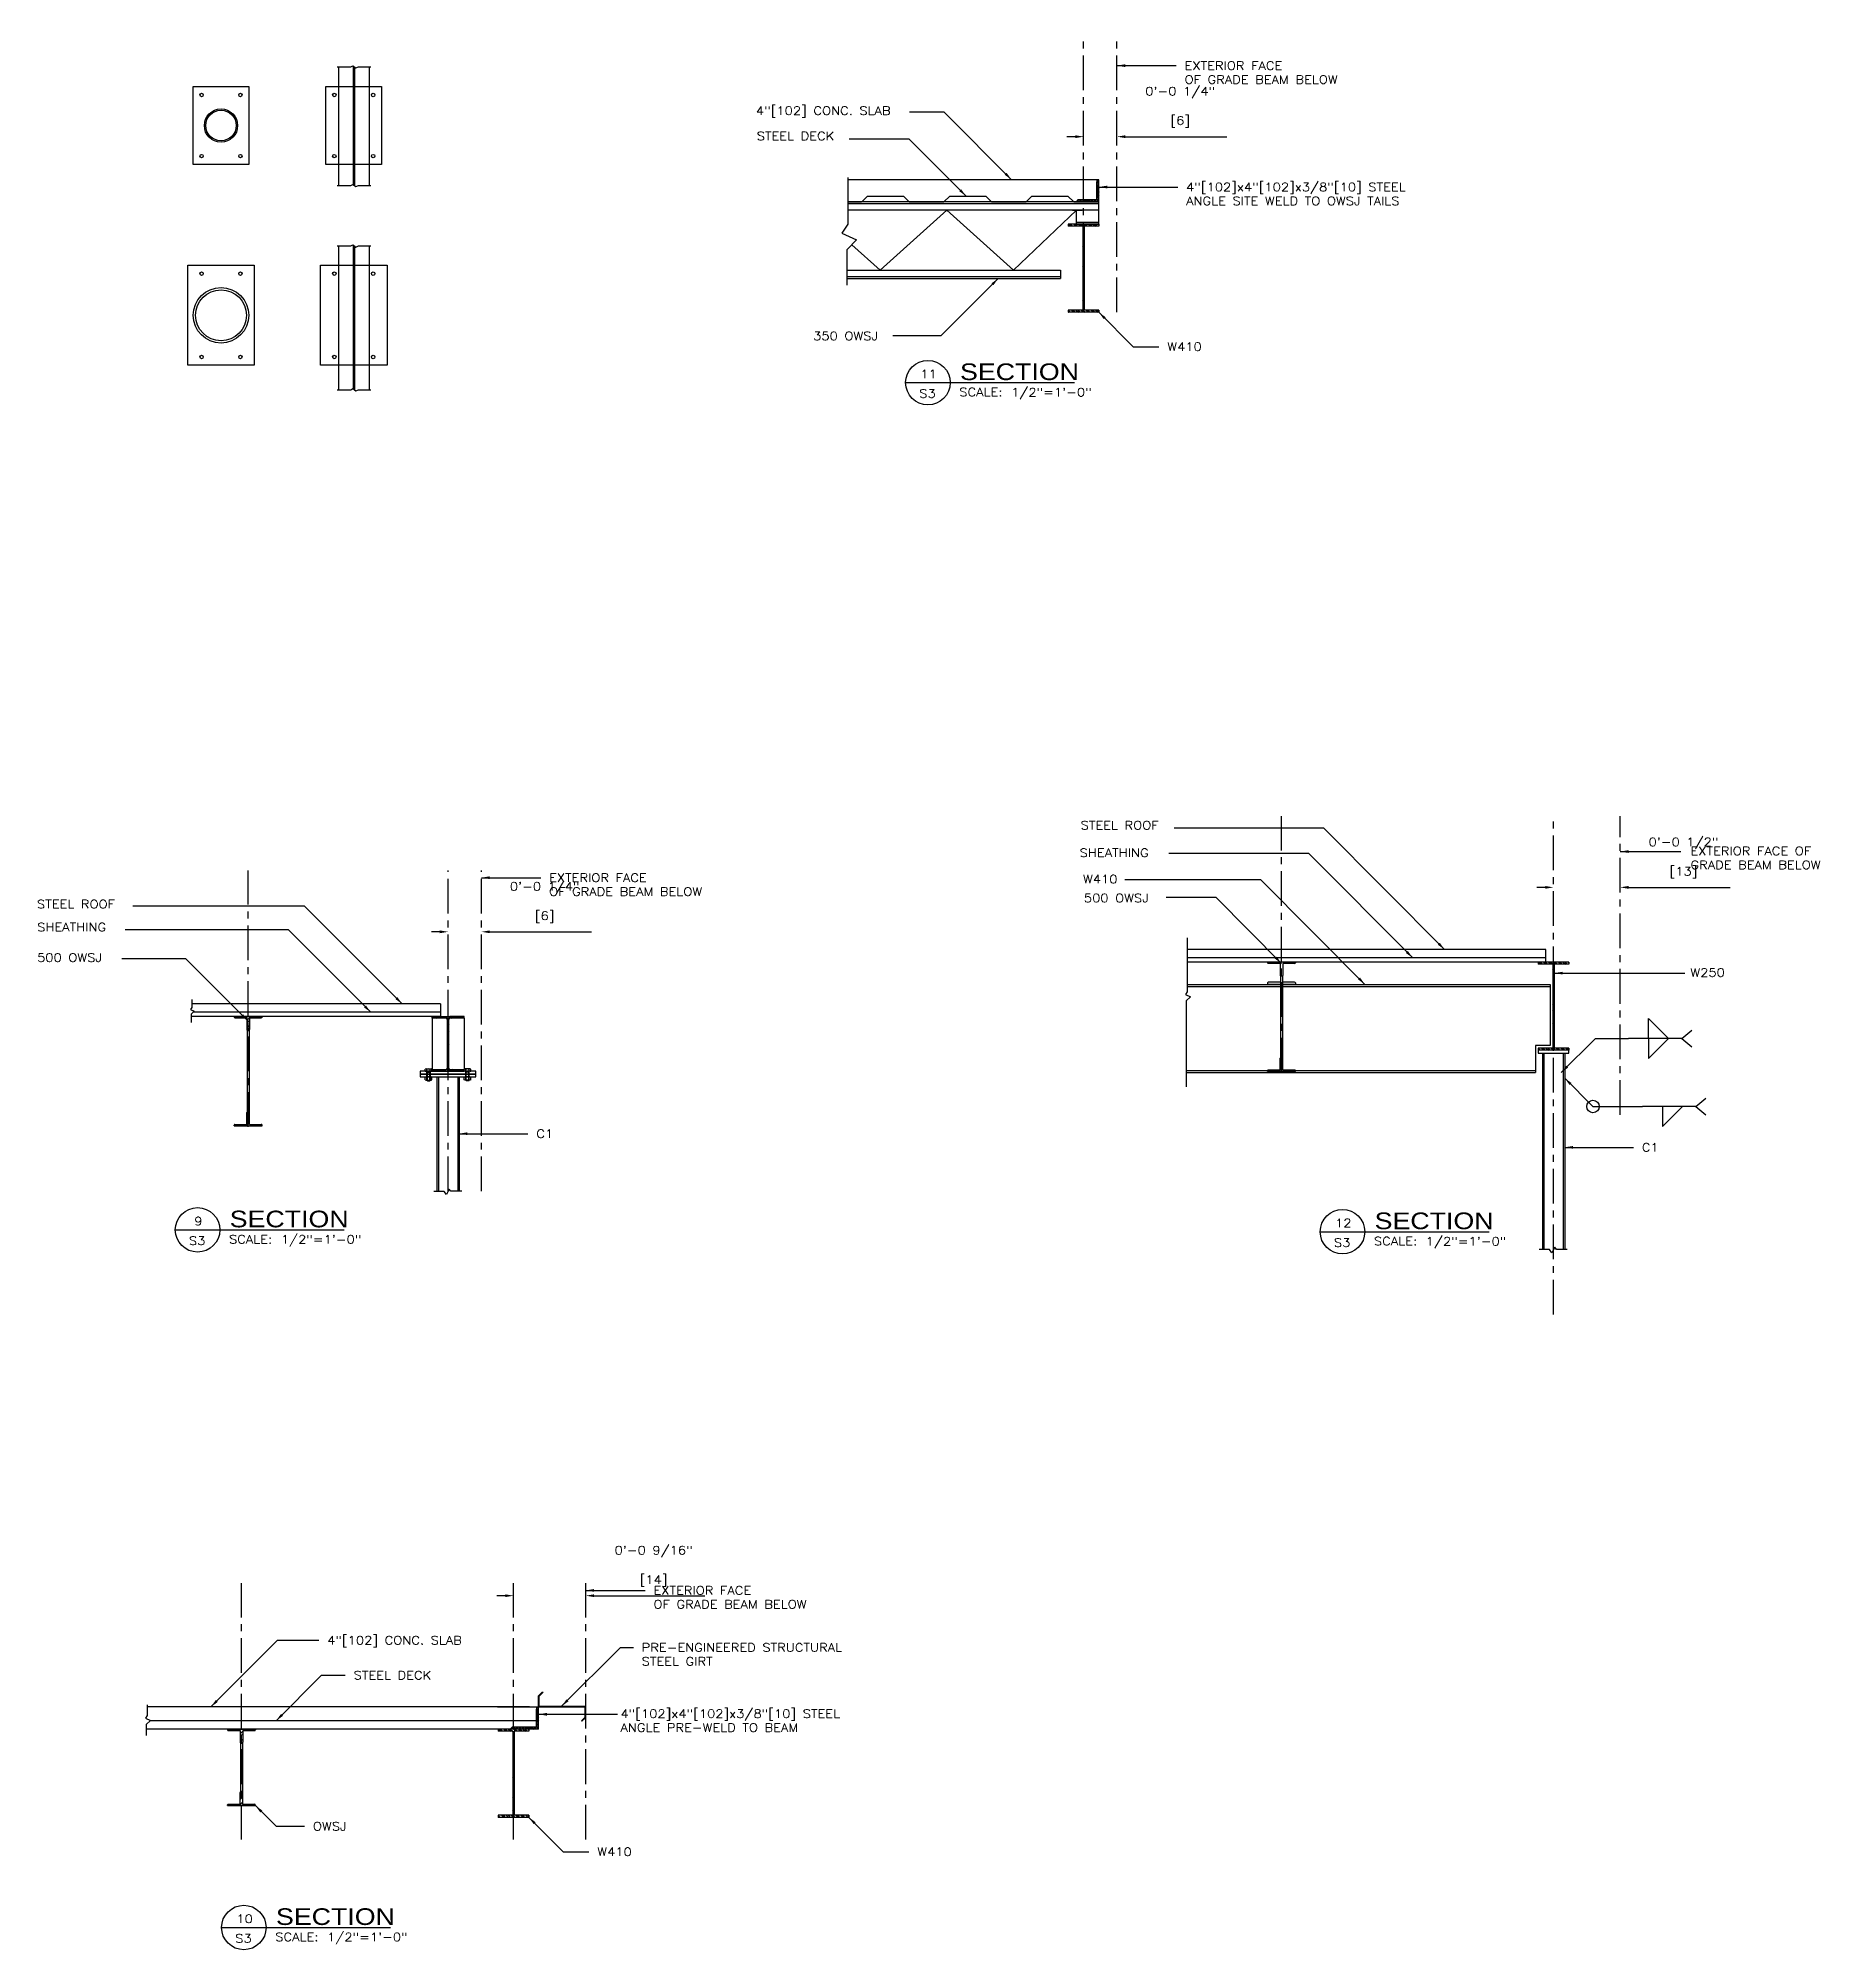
# Model space of a CAD drawing. Header units: inches. Extents: x -44 to 9761, y -1166 to 3580.
# Drawn here: x 9207.2 to 9528, y 3179.3 to 3523.4 of the extents above; entities that cross this region are included whole.
import ezdxf
from ezdxf.enums import TextEntityAlignment as Align

# ---------------------------------------------------------------- set-up
doc = ezdxf.new("R2010")
doc.units = ezdxf.units.IN
doc.header["$MEASUREMENT"] = 0
doc.linetypes.add('CENTER', pattern=[2, 1.25, -0.25, 0.25, -0.25])
doc.layers.get('0').update_dxf_attribs({"linetype": 'CONTINUOUS'})
doc.layers.get('DEFPOINTS').update_dxf_attribs({"linetype": 'CONTINUOUS'})
for name, color, linetype in [('Arch_Section_Truss', 45, 'CONTINUOUS'), ('C-241-1', 241, 'CONTINUOUS'), ('Center', 251, 'CENTER'), ('L1', 1, 'CONTINUOUS'), ('L131', 131, 'CONTINUOUS'), ('LAYER131A', 131, 'CONTINUOUS'), ('LAYER15A', 15, 'CONTINUOUS'), ('Section_Sheathing', 150, 'CONTINUOUS'), ('Struc_Plan_Dim', 5, 'CONTINUOUS'), ('Struc_Section_BP', 135, 'CONTINUOUS'), ('Struc_Section_Conc', 71, 'CONTINUOUS'), ('Struc_Section_OWSJ', 131, 'CONTINUOUS'), ('Struc_Section_StAngle', 5, 'CONTINUOUS'), ('Struc_Section_Steel', 11, 'CONTINUOUS'), ('Struc_Section_StGirt', 151, 'CONTINUOUS'), ('Struc_Steel_Beam', 22, 'CONTINUOUS'), ('Struc_Steel_Deck', 41, 'CONTINUOUS'), ('Struc_Steel_Joist', 21, 'CONTINUOUS'), ('TEXT', 4, 'CONTINUOUS'), ('TEXT131', 131, 'CONTINUOUS')]:
    doc.layers.add(name, color=color, linetype=linetype)
doc.styles.add('ROMANS', font='ROMANS.SHX', dxfattribs={"width": 0.8})
doc.styles.add('ROMANS-115', font='romans.shx', dxfattribs={"width": 1.15})
doc.styles.add('SANS-80', font='sanss___.ttf', dxfattribs={"width": 0.8})
doc.dimstyles.new('Copy of 12-ROMANS-115-PS-BPV', dxfattribs={"dimtxt": 0.0625, "dimasz": 0.0625, "dimexe": 0.0625, "dimexo": 0.0625, "dimgap": 0.0625, "dimtad": 1, "dimdec": 4, "dimlfac": 24, "dimzin": 1, "dimdsep": 46, "dimlunit": 4, "dimtxsty": 'ROMANS-115', "dimcen": 0.0625, "dimclrd": 256, "dimclre": 256, "dimclrt": 256, "dimadec": 0, "dimazin": 0, "dimtfac": 1, "dimtdec": 4, "dimtofl": 0, "dimtmove": 0, "dimatfit": 0, "dimfxl": 1, "dimfrac": 2, "dimtolj": 1, "dimtzin": 0, "dimarcsym": 0})

msp = doc.modelspace()

# ---------------------------------------------------------------- texts
at = {"layer": 'Struc_Plan_Dim', "attachment_point": 1, "style": 'ROMANS-115'}
for s, insert, char_height in [('\\A1;EXTERIOR FACE\\POF GRADE BEAM BELOW', (9413.60436, 3519.1849), 1.5), ('\\A1;4"[102] CONC. SLAB', (9336.41847, 3511.07754), 1.5), ('\\A1;STEEL DECK', (9336.55873, 3506.5231), 1.5), ('\\A1;350 OWSJ', (9346.72648, 3470.52375), 1.5), ('\\A1;W410', (9410.48709, 3468.58871), 1.5), ('STEEL ROOF', (9394.88991, 3382.45358), 1.5), ('SHEATHING', (9394.71639, 3377.4908), 1.5), ('\\A1;EXTERIOR FACE OF\\PGRADE BEAM BELOW', (9504.70232, 3377.82155), 1.5000002), ('\\A1;EXTERIOR FACE\\POF GRADE BEAM BELOW', (9299.16605, 3373.00851), 1.5), ('\\A1;W410', (9395.31466, 3372.74828), 1.5), ('\\A1;500 OWSJ', (9395.47694, 3369.35106), 1.5000002), ('STEEL ROOF', (9206.95461, 3368.25623), 1.5), ('SHEATHING', (9206.99554, 3364.10698), 1.5), ('\\A1;500 OWSJ', (9206.97848, 3358.63358), 1.5), ('\\A1;W250', (9504.68009, 3355.94582), 1.5), ('\\A1;EXTERIOR FACE\\POF GRADE BEAM BELOW', (9317.96377, 3244.71919), 1.5000003), ('\\A1;4"[102] CONC. SLAB', (9259.20849, 3235.74352), 1.5000003), ('\\A1;PRE-ENGINEERED STRUCTURAL\\PSTEEL GIRT', (9315.84281, 3234.44948), 1.5000003), ('\\A1;STEEL DECK', (9263.97771, 3229.4547), 1.5000003), ('OWSJ', (9256.63826, 3202.25936), 1.5), ('\\A1;W410', (9307.8465, 3197.673), 1.5)]:
    msp.add_mtext(s, dxfattribs=dict(at, insert=insert, char_height=char_height))
at = {"layer": 'Struc_Section_StAngle', "attachment_point": 1, "style": 'ROMANS-115'}
for s, insert, char_height in [('4"[102]x4"[102]x3/8"[10] STEEL\\PANGLE SITE WELD TO OWSJ TAILS', (9413.87328, 3497.33351), 1.5), ('C1', (9296.87025, 3326.92853), 1.5), ('C1', (9495.94252, 3324.47237), 1.5), ('4"[102]x4"[102]x3/8"[10] STEEL\\PANGLE PRE-WELD TO BEAM', (9312.02068, 3222.52379), 1.5000003)]:
    msp.add_mtext(s, dxfattribs=dict(at, insert=insert, char_height=char_height))

# ---------------------------------------------------------------- blocks, each defined once
blk = doc.blocks.new('Hex Nut - 10 mm side')
at = {"color": 0, "linetype": 'Continuous'}
for p, q in [((-9.2, -6.8), (-9.2, 6.8)), ((-0.7, 9.1), (-8.5, 9.1)), ((-0.7, 4.5), (-8.5, 4.5)), ((0, -6.8), (0, 6.8)), ((-0.7, -4.5), (-8.5, -4.5)), ((-0.7, -9.1), (-8.5, -9.1))]:
    blk.add_line(p, q, dxfattribs=at)
for centre, radius, start, end in [((-5, 6.8), 4.19, 147.1328, 212.8672), ((6.6, 0), 15.7, 163.2214, 196.7786), ((-4.2, 6.8), 4.19, 327.1328, 32.8672), ((-15.7, 0), 15.7, 343.2214, 16.7787), ((-5, -6.8), 4.19, 147.1328, 212.8672), ((-4.2, -6.8), 4.19, 327.1328, 32.8672)]:
    blk.add_arc(centre, radius, start, end, dxfattribs=at)
blk = doc.blocks.new('OWSJ1')
at = {"layer": 'TEXT'}
h = blk.add_hatch(dxfattribs=at)
h.set_pattern_fill('STEEL', color=131, scale=8, style=0)
h.set_pattern_definition([(45, (-5931.7465, -888.5996), (-0.70710678, 0.70710678), []), (45, (-5931.7465, -888.0996), (-0.70710678, 0.70710678), [])])
h.paths.add_polyline_path([(-0.25, 11.38, 0.414214), (-0.13, 11.25), (0.12, 11.25, 0.414214), (0.25, 11.38), (0.25, 13.5), (2.37, 13.5, 0.414214), (2.5, 13.62), (2.5, 13.75), (-2.5, 13.75), (-2.5, 13.62, 0.414214), (-2.38, 13.5), (-0.25, 13.5)])
h.paths.add_polyline_path([(-2.5, 0), (2.5, 0), (2.5, 0.12, 0.414214), (2.37, 0.25), (0.25, 0.25), (0.25, 2.37, 0.414214), (0.12, 2.5), (-0.13, 2.5, 0.414214), (-0.25, 2.37), (-0.25, 0.25), (-2.38, 0.25, 0.414214), (-2.5, 0.12)])
at = {"layer": 'Struc_Steel_Joist', "color": 150}
for p, q in [((-2.5, 13.75), (2.5, 13.75)), ((-2.5, 13.75), (-2.5, 13.62)), ((-2.38, 13.5), (-0.25, 13.5)), ((-0.25, 13.5), (-0.25, 11.38)), ((-0.19, 11.27), (-0.19, 2.48)), ((-0.13, 11.25), (0.12, 11.25)), ((0.19, 11.27), (0.19, 2.48)), ((0.25, 13.5), (2.37, 13.5)), ((0.25, 13.5), (0.25, 11.38)), ((2.5, 13.75), (2.5, 13.62)), ((-2.5, 0), (-2.5, 0.12)), ((-2.5, 0), (2.5, 0)), ((-2.38, 0.25), (-0.25, 0.25)), ((-0.25, 0.25), (-0.25, 2.37)), ((-0.13, 2.5), (0.12, 2.5)), ((0.25, 0.25), (0.25, 2.37)), ((0.25, 0.25), (2.37, 0.25)), ((2.5, 0), (2.5, 0.12))]:
    blk.add_line(p, q, dxfattribs=at)
for centre, start, end in [((-2.38, 13.62), 180, 270), ((-0.13, 11.38), 180, 270), ((0.12, 11.38), 270, 0), ((2.37, 13.62), 270, 0), ((-2.38, 0.12), 90, 180), ((-0.13, 2.37), 90, 180), ((0.12, 2.37), 0, 90), ((2.37, 0.12), 0, 90)]:
    blk.add_arc(centre, 0.125, start, end, dxfattribs=at)
blk = doc.blocks.new('*D80')
at = {"layer": 'DEFPOINTS', "color": 0, "transparency": 16777216}
for p in [(9395.42, 3505.49), (9401.42, 3505.65), (9401.42, 3505.49)]:
    blk.add_point(p, dxfattribs=at)
at = {"layer": 'Struc_Plan_Dim', "lineweight": -2, "transparency": 16777216}
for p, q in [((9393.92, 3505.65), (9392.42, 3505.65)), ((9402.92, 3505.65), (9421.22, 3505.65))]:
    blk.add_line(p, q, dxfattribs=at)
at = {"layer": 'Struc_Plan_Dim', "transparency": 16777216}
for points in [[(9393.92, 3505.9), (9393.92, 3505.4), (9395.42, 3505.65)], [(9402.92, 3505.9), (9402.92, 3505.4), (9401.42, 3505.65)]]:
    blk.add_solid(points, dxfattribs=at)
at = {"layer": 'Struc_Plan_Dim', "transparency": 16777216, "char_height": 1.5, "attachment_point": 5, "style": 'ROMANS-115'}
for s, insert in [('\\A1;0\'-0 1/4"', (9412.82, 3513.58)), ('\\A1;[6]', (9412.82, 3508.3))]:
    blk.add_mtext(s, dxfattribs=dict(at, insert=insert))
blk = doc.blocks.new('Title-section')
at = {"layer": 'LAYER15A'}
blk.add_line((-2.066, -7.538), (-0.798, -7.538), dxfattribs=at)
blk.add_circle((-1.899, -7.538), 0.167, dxfattribs=at)
at = {"layer": 'L131', "style": 'ROMANS', "width": 1.15}
blk.add_text('SCALE:', height=0.0625, dxfattribs=at).set_placement((-1.663, -7.64))
for tag, p in [('TITLE_NO.', (-1.893, -7.504)), ('SHEET_NO.', (-1.902, -7.651))]:
    blk.add_attdef(tag, text='', height=0.0625, dxfattribs=at).set_placement(p, align=Align.CENTER)
blk.add_attdef('SCALE', (-1.274, -7.641), '', height=0.0625, dxfattribs=at)
at = {"layer": 'TEXT131', "style": 'SANS-80', "width": 1.15}
blk.add_text('SECTION', height=0.125, dxfattribs=at).set_placement((-1.658, -7.519))
blk = doc.blocks.new('*D81')
at = {"layer": 'DEFPOINTS', "color": 0, "transparency": 16777216}
for p in [(9292.78, 3242.85), (9305.78, 3243.02), (9305.78, 3228.95)]:
    blk.add_point(p, dxfattribs=at)
at = {"layer": 'Struc_Plan_Dim', "lineweight": -2, "transparency": 16777216}
for p, q in [((9291.28, 3243.02), (9289.78, 3243.02)), ((9307.28, 3243.02), (9327.22, 3243.02))]:
    blk.add_line(p, q, dxfattribs=at)
at = {"layer": 'Struc_Plan_Dim', "transparency": 16777216}
for points in [[(9291.28, 3243.27), (9291.28, 3242.77), (9292.78, 3243.02)], [(9307.28, 3243.27), (9307.28, 3242.77), (9305.78, 3243.02)]]:
    blk.add_solid(points, dxfattribs=at)
at = {"layer": 'Struc_Plan_Dim', "transparency": 16777216, "char_height": 1.5, "attachment_point": 5, "style": 'ROMANS-115'}
for s, insert in [('\\A1;0\'-0 9/16"', (9318, 3250.95)), ('\\A1;[14]', (9318, 3245.66))]:
    blk.add_mtext(s, dxfattribs=dict(at, insert=insert))
blk = doc.blocks.new('*D82')
at = {"layer": 'DEFPOINTS', "color": 0, "transparency": 16777216}
for p in [(9286.98, 3362.52), (9280.98, 3361.07), (9286.98, 3361.07)]:
    blk.add_point(p, dxfattribs=at)
at = {"layer": 'Struc_Plan_Dim', "lineweight": -2, "transparency": 16777216}
for p, q in [((9279.48, 3362.52), (9277.98, 3362.52)), ((9288.48, 3362.52), (9306.78, 3362.52))]:
    blk.add_line(p, q, dxfattribs=at)
at = {"layer": 'Struc_Plan_Dim', "transparency": 16777216}
for points in [[(9279.48, 3362.77), (9279.48, 3362.27), (9280.98, 3362.52)], [(9288.48, 3362.77), (9288.48, 3362.27), (9286.98, 3362.52)]]:
    blk.add_solid(points, dxfattribs=at)
at = {"layer": 'Struc_Plan_Dim', "transparency": 16777216, "char_height": 1.5, "attachment_point": 5, "style": 'ROMANS-115'}
for s, insert in [('\\A1;0\'-0 1/4"', (9298.38, 3370.44)), ('\\A1;[6]', (9298.38, 3365.16))]:
    blk.add_mtext(s, dxfattribs=dict(at, insert=insert))
blk = doc.blocks.new('*D85')
at = {"layer": 'DEFPOINTS', "color": 0, "transparency": 16777216}
for p in [(9492.05, 3370.52), (9480.05, 3367.96), (9492.05, 3367.96)]:
    blk.add_point(p, dxfattribs=at)
at = {"layer": 'Struc_Section_StAngle', "lineweight": -2, "transparency": 16777216}
for p, q in [((9478.55, 3370.52), (9477.05, 3370.52)), ((9493.55, 3370.52), (9511.85, 3370.52))]:
    blk.add_line(p, q, dxfattribs=at)
at = {"layer": 'Struc_Section_StAngle', "transparency": 16777216}
for points in [[(9478.55, 3370.77), (9478.55, 3370.27), (9480.05, 3370.52)], [(9493.55, 3370.77), (9493.55, 3370.27), (9492.05, 3370.52)]]:
    blk.add_solid(points, dxfattribs=at)
at = {"layer": 'Struc_Section_StAngle', "transparency": 16777216, "char_height": 1.5, "attachment_point": 5, "style": 'ROMANS-115'}
for s, insert in [('\\A1;0\'-0 1/2"', (9503.45, 3378.45)), ('\\A1;[13]', (9503.45, 3373.16))]:
    blk.add_mtext(s, dxfattribs=dict(at, insert=insert))

# ---------------------------------------------------------------- dimensions: what is measured, and where the dimension line sits
at = {"layer": 'Struc_Plan_Dim'}
for base, p1, p2, override, picture, middle in [((9401.41693, 3505.65283), (9395.41693, 3505.49396), (9401.41693, 3505.49396), {"dimscale": 24, "dimlfac": 0.041667, "dimpost": '\\X', "dimse1": 1, "dimse2": 1}, '*D80', (9412.81693, 3510.93855)), ((9286.97862, 3362.51561), (9280.97862, 3361.0684), (9286.97862, 3361.0684), {"dimscale": 24, "dimlfac": 0.041667, "dimpost": '\\X', "dimse1": 1, "dimse2": 1}, '*D82', (9298.37862, 3367.80132)), ((9305.77634, 3243.018), (9292.77634, 3242.84717), (9305.77634, 3228.95294), {"dimscale": 24.000004, "dimlfac": 0.041667, "dimpost": '\\X', "dimse1": 1, "dimse2": 1}, '*D81', (9317.99777, 3248.30371))]:
    dim = msp.add_linear_dim(base=base, p1=p1, p2=p2, dimstyle='Copy of 12-ROMANS-115-PS-BPV', override=override, dxfattribs=at)
    dim.commit()
    dim.dimension.update_dxf_attribs({"geometry": picture, "text_midpoint": middle})
at = {"layer": 'Struc_Section_StAngle'}
dim = msp.add_linear_dim(base=(9492.05088, 3370.51905), p1=(9480.05088, 3367.96471), p2=(9492.05088, 3367.96471), dimstyle='Copy of 12-ROMANS-115-PS-BPV', override={"dimscale": 24.000004, "dimlfac": 0.041667, "dimpost": '\\X', "dimse1": 1, "dimse2": 1}, dxfattribs=at)
dim.commit()
dim.dimension.update_dxf_attribs({"geometry": '*D85', "text_midpoint": (9503.45088, 3375.80477)})

# ---------------------------------------------------------------- hatches: boundary and pattern name
at = {"layer": 'Struc_Section_StAngle'}
h = msp.add_hatch(dxfattribs=at)
h.set_pattern_fill('STEEL', color=256, scale=3, style=0)
h.set_pattern_definition([(135, (18266.89252, 49.9303), (0.265165043, 0.265165043), []), (135, (18266.89252, 50.1178), (0.265165043, 0.265165043), [])])
h.paths.add_polyline_path([(9394.54521, 3494.28443, 0.414213562), (9394.17021, 3493.90943), (9398.17021, 3493.90943), (9398.17021, 3497.90943, 0.414213562), (9397.79521, 3497.53443), (9397.79521, 3494.28443)])
h = msp.add_hatch(dxfattribs=at)
h.set_pattern_fill('STEEL', color=256, scale=3, style=0)
h.set_pattern_definition([(135, (18165.99866, -224.98542), (0.265165043, 0.265165043), []), (135, (18165.99866, -224.79792), (0.265165043, 0.265165043), [])])
h.paths.add_polyline_path([(9292.65134, 3219.36872, 0.414213562), (9292.27634, 3218.99372), (9297.27634, 3218.99372), (9297.27634, 3222.99372, 0.414213562), (9296.90134, 3222.61872), (9296.90134, 3219.36872)])
at = {"layer": 'Struc_Section_Steel', "ltscale": 2}
h = msp.add_hatch(dxfattribs=at)
h.set_pattern_fill('STEEL', color=256, scale=5, style=0)
h.set_pattern_definition([(135, (9385.85425, 3363.53496), (0.4419417, 0.4419417), []), (135, (9385.85425, 3363.84746), (0.4419417, 0.4419417), [])])
h.paths.add_polyline_path([(9278.10362, 3346.97054), (9278.10362, 3347.28304), (9283.85362, 3347.28304), (9283.85362, 3346.97054), (9281.35362, 3346.97054, 0.414213562), (9281.10362, 3346.72054), (9281.10362, 3337.97054, 0.414213562), (9281.35362, 3337.72054), (9283.85362, 3337.72054), (9283.85362, 3337.40804), (9278.10362, 3337.40804), (9278.10362, 3337.72054), (9280.60362, 3337.72054, 0.414213562), (9280.85362, 3337.97054), (9280.85362, 3346.72054, 0.414213562), (9280.60362, 3346.97054)])
at = {"layer": 'Struc_Steel_Beam'}
h = msp.add_hatch(dxfattribs=at)
h.set_pattern_fill('STEEL', color=256, scale=5, style=0)
h.set_pattern_definition([(135, (9555.3397, 3505.86383), (0.4419417, 0.4419417), []), (135, (9555.3397, 3506.17633), (0.4419417, 0.4419417), [])])
h.paths.add_polyline_path([(9398.16693, 3489.90943), (9398.16693, 3489.53443), (9395.54193, 3489.53443), (9395.54193, 3474.40943), (9398.16693, 3474.40943), (9398.16693, 3474.03443), (9395.41693, 3474.03443), (9395.41693, 3489.90943)])
h.paths.add_polyline_path([(9392.66693, 3489.53443), (9392.66693, 3489.90943), (9395.41693, 3489.90943), (9395.41693, 3474.03443), (9392.66693, 3474.03443), (9392.66693, 3474.40943), (9395.29193, 3474.40943), (9395.29193, 3489.53443)])
h = msp.add_hatch(dxfattribs=at)
h.set_pattern_fill('STEEL', color=256, scale=5, style=0)
h.set_pattern_definition([(135, (9639.97364, 3373.01546), (0.4419417, 0.4419417), []), (135, (9639.97364, 3373.32796), (0.4419417, 0.4419417), [])])
h.paths.add_polyline_path([(9482.80088, 3357.06106), (9482.80088, 3356.68606), (9480.17588, 3356.68606), (9480.17588, 3341.56106), (9482.80088, 3341.56106), (9482.80088, 3341.18606), (9480.05088, 3341.18606), (9480.05088, 3357.06106)])
h.paths.add_polyline_path([(9477.30088, 3356.68606), (9477.30088, 3357.06106), (9480.05088, 3357.06106), (9480.05088, 3341.18606), (9477.30088, 3341.18606), (9477.30088, 3341.56106), (9479.92588, 3341.56106), (9479.92588, 3356.68606)])
h = msp.add_hatch(dxfattribs=at)
h.set_pattern_fill('STEEL', color=256, scale=5, style=0)
h.set_pattern_definition([(135, (9452.6991, 3234.9481), (0.4419417, 0.4419417), []), (135, (9452.6991, 3235.2606), (0.4419417, 0.4419417), [])])
h.paths.add_polyline_path([(9295.52634, 3218.99372), (9295.52634, 3218.61872), (9292.90134, 3218.61872), (9292.90134, 3203.49372), (9295.52634, 3203.49372), (9295.52634, 3203.11872), (9292.77634, 3203.11872), (9292.77634, 3218.99372)])
h.paths.add_polyline_path([(9290.02634, 3218.61872), (9290.02634, 3218.99372), (9292.77634, 3218.99372), (9292.77634, 3203.11872), (9290.02634, 3203.11872), (9290.02634, 3203.49372), (9292.65134, 3203.49372), (9292.65134, 3218.61872)])
at = {"layer": 'TEXT'}
h = msp.add_hatch(dxfattribs=at)
h.set_pattern_fill('STEEL', color=256, scale=8, style=0)
h.set_pattern_definition([(45, (3313.2322, 2444.9335), (-0.70710678, 0.70710678), []), (45, (3313.2322, 2445.4335), (-0.70710678, 0.70710678), [])])
h.paths.add_polyline_path([(9247.47862, 3347.15804, -0.414213562), (9247.35362, 3347.03304), (9245.22862, 3347.03304), (9245.22862, 3344.90804, -0.414213562), (9245.10362, 3344.78304), (9244.85362, 3344.78304, -0.414213562), (9244.72862, 3344.90804), (9244.72862, 3347.03304), (9242.60362, 3347.03304, -0.414213562), (9242.47862, 3347.15804), (9242.47862, 3347.28304), (9247.47862, 3347.28304)])
h.paths.add_polyline_path([(9247.47862, 3327.60304), (9242.47862, 3327.60304), (9242.47862, 3327.72804, -0.414213562), (9242.60362, 3327.85304), (9244.72862, 3327.85304), (9244.72862, 3329.97804, -0.414213562), (9244.85362, 3330.10304), (9245.10362, 3330.10304, -0.414213562), (9245.22862, 3329.97804), (9245.22862, 3327.85304), (9247.35362, 3327.85304, -0.414213562), (9247.47862, 3327.72804)])

# ---------------------------------------------------------------- linework, layer by layer
at = {"layer": 'Arch_Section_Truss'}
for p, q in [((9428.55088, 3357.06106), (9428.55088, 3356.93606)), ((9433.55088, 3357.06106), (9428.55088, 3357.06106)), ((9430.80088, 3356.81106), (9428.67588, 3356.81106)), ((9430.80088, 3356.81106), (9430.80088, 3354.68606)), ((9433.42588, 3356.81106), (9431.30088, 3356.81106)), ((9431.30088, 3356.81106), (9431.30088, 3354.68606)), ((9433.55088, 3357.06106), (9433.55088, 3356.93606)), ((9428.55088, 3353.31106), (9428.55088, 3353.06106)), ((9430.86338, 3353.06106), (9428.55088, 3353.06106)), ((9430.86338, 3353.43606), (9428.67588, 3353.43606)), ((9430.86338, 3354.57781), (9430.86338, 3339.85931)), ((9430.86338, 3354.57781), (9430.86338, 3353.43606)), ((9431.17588, 3354.56106), (9430.92588, 3354.56106)), ((9431.23838, 3354.57781), (9431.23838, 3339.85931)), ((9431.23838, 3354.57781), (9431.23838, 3353.43606)), ((9433.42588, 3353.43606), (9431.23838, 3353.43606)), ((9433.55088, 3353.06106), (9431.23838, 3353.06106)), ((9433.55088, 3353.31106), (9433.55088, 3353.06106)), ((9430.80088, 3337.62606), (9430.80088, 3339.75106)), ((9431.17588, 3339.87606), (9430.92588, 3339.87606)), ((9431.30088, 3337.62606), (9431.30088, 3339.75106)), ((9428.55088, 3337.37606), (9428.55088, 3337.50106)), ((9433.55088, 3337.37606), (9428.55088, 3337.37606)), ((9430.80088, 3337.62606), (9428.67588, 3337.62606)), ((9433.42588, 3337.62606), (9431.30088, 3337.62606)), ((9433.55088, 3337.37606), (9433.55088, 3337.50106))]:
    msp.add_line(p, q, dxfattribs=at)
for centre, start, end in [((9428.67588, 3356.93606), 180, 270), ((9433.42588, 3356.93606), 270, 0), ((9428.67588, 3353.31106), 90, 180), ((9430.92588, 3354.68606), 180, 270), ((9431.17588, 3354.68606), 270, 0), ((9433.42588, 3353.31106), 0, 90), ((9430.92588, 3339.75106), 90, 180), ((9431.17588, 3339.75106), 0, 90), ((9428.67588, 3337.50106), 90, 180), ((9433.42588, 3337.50106), 0, 90)]:
    msp.add_arc(centre, 0.125, start, end, dxfattribs=at)
at = {"layer": 'C-241-1', "ltscale": 0.05}
for p, q in [((9276.88202, 3337.44679), (9276.88202, 3337.79223)), ((9277.03117, 3337.83623), (9277.92606, 3337.83623)), ((9277.18032, 3337.44679), (9277.18032, 3337.79223)), ((9277.77692, 3337.44679), (9277.77692, 3337.79223)), ((9278.07521, 3337.44679), (9278.07521, 3337.79223)), ((9283.88202, 3337.44679), (9283.88202, 3337.79223)), ((9284.92606, 3337.83623), (9284.03117, 3337.83623)), ((9284.18032, 3337.44679), (9284.18032, 3337.79223)), ((9284.77692, 3337.44679), (9284.77692, 3337.79223)), ((9285.07521, 3337.44679), (9285.07521, 3337.79223)), ((9276.88202, 3337.44679), (9278.07521, 3337.44679)), ((9277.00716, 3337.44679), (9276.88202, 3337.44679)), ((9277.00716, 3337.40804), (9277.00716, 3337.44679)), ((9277.00716, 3337.40804), (9277.95008, 3337.40804)), ((9277.1557, 3337.26273), (9277.80153, 3337.26273)), ((9277.1557, 3335.80742), (9277.80153, 3335.80742)), ((9277.26226, 3335.70086), (9277.1557, 3335.80742)), ((9277.26226, 3335.70086), (9277.69497, 3335.70086)), ((9277.69497, 3335.70086), (9277.80153, 3335.80742)), ((9277.95008, 3337.44679), (9278.07521, 3337.44679)), ((9277.95008, 3337.40804), (9277.95008, 3337.44679)), ((9285.07521, 3337.44679), (9283.88202, 3337.44679)), ((9284.00716, 3337.44679), (9283.88202, 3337.44679)), ((9284.00716, 3337.40804), (9284.00716, 3337.44679)), ((9284.95008, 3337.40804), (9284.00716, 3337.40804)), ((9284.80153, 3337.26273), (9284.1557, 3337.26273)), ((9284.80153, 3335.80742), (9284.1557, 3335.80742)), ((9284.26226, 3335.70086), (9284.1557, 3335.80742)), ((9284.69497, 3335.70086), (9284.26226, 3335.70086)), ((9284.69497, 3335.70086), (9284.80153, 3335.80742)), ((9284.95008, 3337.44679), (9285.07521, 3337.44679)), ((9284.95008, 3337.40804), (9284.95008, 3337.44679))]:
    msp.add_line(p, q, dxfattribs=at)
at = {"layer": 'C-241-1', "ltscale": 0.5}
for p, q in [((9277.1557, 3335.80742), (9277.1557, 3337.40804)), ((9277.26226, 3335.80742), (9277.26226, 3337.26273)), ((9277.69497, 3335.80742), (9277.69497, 3337.26273)), ((9277.80153, 3335.80742), (9277.80153, 3337.40804)), ((9284.1557, 3335.80742), (9284.1557, 3337.40804)), ((9284.26226, 3335.80742), (9284.26226, 3337.26273)), ((9284.69497, 3335.80742), (9284.69497, 3337.26273)), ((9284.80153, 3335.80742), (9284.80153, 3337.40804))]:
    msp.add_line(p, q, dxfattribs=at)
at = {"layer": 'C-241-1', "ltscale": 0.05}
for centre in [(9236.5913, 3513.15271), (9243.5913, 3513.15271), (9260.49846, 3513.15271), (9267.49846, 3513.15271), (9236.5913, 3502.15271), (9243.5913, 3502.15271), (9260.49846, 3502.15271), (9267.49846, 3502.15271), (9236.5913, 3480.99681), (9243.5913, 3480.99681), (9260.49846, 3480.99681), (9267.49846, 3480.99681), (9236.5913, 3465.99681), (9243.5913, 3465.99681), (9260.49846, 3465.99681), (9267.49846, 3465.99681)]:
    msp.add_circle(centre, 0.3125, dxfattribs=at)
for centre, radius, start, end in [((9277.03117, 3337.5614), 0.27482, 57.13278, 122.86722), ((9277.47862, 3336.8029), 1.03333, 73.22135, 106.77865), ((9277.92606, 3337.5614), 0.27482, 57.13278, 122.86722), ((9284.03117, 3337.5614), 0.27482, 57.13278, 122.86722), ((9284.47862, 3336.8029), 1.03333, 73.22135, 106.77865), ((9284.92606, 3337.5614), 0.27482, 57.13278, 122.86722)]:
    msp.add_arc(centre, radius, start, end, dxfattribs=at)
at = {"layer": 'Center', "ltscale": 5}
for p, q in [((9395.41693, 3474.03443), (9395.41693, 3523.36905)), ((9401.41693, 3474.03443), (9401.41693, 3523.36905)), ((9431.05088, 3337.18606), (9431.05088, 3383.32214)), ((9480.05088, 3293.60694), (9480.05088, 3383.32214)), ((9492.05088, 3329.58365), (9492.05088, 3383.32214)), ((9244.97862, 3327.40804), (9244.97862, 3373.54412)), ((9280.97862, 3315.81267), (9280.97862, 3373.54412)), ((9286.97862, 3315.81267), (9286.97862, 3373.54412)), ((9243.77634, 3199.11872), (9243.77634, 3245.2548)), ((9292.77634, 3199.11872), (9292.77634, 3245.2548)), ((9305.77634, 3199.11872), (9305.77634, 3245.2548))]:
    msp.add_line(p, q, dxfattribs=at)
at = {"layer": 'L1'}
for p, q in [((9352.95974, 3498.30936), (9352.95974, 3489.86988)), ((9352.95974, 3489.86988), (9351.90236, 3488.2855)), ((9351.90236, 3488.2855), (9354.54582, 3487.05417)), ((9354.54582, 3487.05417), (9352.78351, 3485.26095)), ((9352.78351, 3485.26095), (9352.78351, 3478.89838)), ((9414.09264, 3361.46098), (9414.09264, 3351.71754)), ((9414.09264, 3351.71754), (9413.76459, 3351.22599)), ((9234.82105, 3348.92397), (9234.57501, 3348.55531)), ((9234.57501, 3348.55531), (9235.23521, 3348.24778)), ((9235.23521, 3348.24778), (9234.68888, 3347.69186)), ((9234.82105, 3350.35725), (9234.82105, 3348.92397)), ((9413.76459, 3351.22599), (9414.64486, 3350.81595)), ((9414.64486, 3350.81595), (9413.91641, 3350.07473)), ((9413.91641, 3350.07473), (9413.91641, 3334.63129)), ((9234.68888, 3347.69186), (9234.68888, 3346.18015)), ((9226.81809, 3221.48262), (9226.49004, 3220.99106)), ((9226.49004, 3220.99106), (9227.37031, 3220.58103)), ((9226.81809, 3223.39365), (9226.81809, 3221.48262)), ((9227.37031, 3220.58103), (9226.64186, 3219.8398)), ((9226.64186, 3219.8398), (9226.64186, 3217.82418))]:
    msp.add_line(p, q, dxfattribs=at)
at = {"layer": 'LAYER131A'}
for p, q in [((9478.05088, 3340.68606), (9478.05088, 3305.32145)), ((9482.05088, 3340.68606), (9482.05088, 3305.34842)), ((9285.97862, 3336.90804), (9275.97862, 3336.90804)), ((9278.97862, 3336.40804), (9278.97862, 3315.79562)), ((9282.97862, 3336.40804), (9282.97862, 3315.82259))]:
    msp.add_line(p, q, dxfattribs=at)
at = {"layer": 'LAYER131A', "ltscale": 5}
for centre, radius in [((9240.0913, 3507.65271), 3), ((9240.0913, 3507.65271), 2.75), ((9240.0913, 3473.49681), 5.001), ((9240.0913, 3473.49681), 4.58425)]:
    msp.add_circle(centre, radius, dxfattribs=at)
at = {"layer": 'Section_Sheathing', "ltscale": 2}
for p, q in [((9478.67588, 3359.31106), (9414.09264, 3359.31106)), ((9478.67588, 3357.06106), (9478.67588, 3359.31106)), ((9478.67588, 3357.81106), (9414.09264, 3357.81106)), ((9478.67588, 3357.06106), (9414.09264, 3357.06106)), ((9279.62828, 3349.53304), (9234.82105, 3349.53304)), ((9279.62828, 3348.03304), (9235.02417, 3348.03304)), ((9279.62828, 3349.53304), (9279.62828, 3347.28304)), ((9279.62828, 3347.28304), (9234.68888, 3347.28304)), ((9280.26536, 3315.79562), (9278.39009, 3315.79562)), ((9280.67036, 3315.22917), (9280.26536, 3315.79562)), ((9281.18336, 3316.20023), (9280.67036, 3315.22917)), ((9281.50736, 3315.82259), (9281.18336, 3316.20023)), ((9283.43759, 3315.82259), (9281.50736, 3315.82259)), ((9479.33762, 3305.32145), (9477.46235, 3305.32145)), ((9479.74262, 3304.755), (9479.33762, 3305.32145)), ((9480.25563, 3305.72606), (9479.74262, 3304.755)), ((9480.57962, 3305.34842), (9480.25563, 3305.72606)), ((9482.50986, 3305.34842), (9480.57962, 3305.34842))]:
    msp.add_line(p, q, dxfattribs=at)
at = {"layer": 'Struc_Plan_Dim'}
msp.add_circle((9487.15154, 3331.0854), 1.125, dxfattribs=at)
at = {"layer": 'Struc_Section_BP', "ltscale": 2}
for p, q in [((9278.10362, 3346.97054), (9278.10362, 3337.72054)), ((9283.85362, 3346.97054), (9283.85362, 3337.72054))]:
    msp.add_line(p, q, dxfattribs=at)
for points in [[(9245.0913, 3500.65271), (9235.0913, 3500.65271), (9235.0913, 3514.65271), (9245.0913, 3514.65271)], [(9246.0913, 3464.49681), (9234.0913, 3464.49681), (9234.0913, 3482.49681), (9246.0913, 3482.49681)], [(9477.30088, 3340.68606), (9482.80088, 3340.68606), (9482.80088, 3341.18606), (9477.30088, 3341.18606)], [(9275.97862, 3336.90804), (9285.97862, 3336.90804), (9285.97862, 3337.40804), (9275.97862, 3337.40804)], [(9275.97862, 3336.40804), (9285.97862, 3336.40804), (9285.97862, 3336.90804), (9275.97862, 3336.90804)]]:
    msp.add_lwpolyline(points, close=True, dxfattribs=at)
for points in [[(9261.24846, 3500.65271), (9258.99846, 3500.65271), (9258.99846, 3514.65271), (9261.24846, 3514.65271)], [(9266.74846, 3514.65271), (9268.99846, 3514.65271), (9268.99846, 3500.65271), (9266.74846, 3500.65271)], [(9261.24846, 3464.49681), (9257.99846, 3464.49681), (9257.99846, 3482.49681), (9261.24846, 3482.49681)], [(9266.74846, 3482.49681), (9269.99846, 3482.49681), (9269.99846, 3464.49681), (9266.74846, 3464.49681)]]:
    msp.add_lwpolyline(points, dxfattribs=at)
at = {"layer": 'Struc_Section_BP', "ltscale": 3}
for points in [[(9261.24846, 3514.65271), (9266.74846, 3514.65271)], [(9266.74846, 3500.65271), (9261.24846, 3500.65271)], [(9261.24846, 3482.49681), (9266.74846, 3482.49681)], [(9266.74846, 3464.49681), (9261.24846, 3464.49681)]]:
    msp.add_lwpolyline(points, dxfattribs=at)
at = {"layer": 'Struc_Section_Conc', "ltscale": 2}
for p, q in [((9398.17021, 3497.90943), (9352.95974, 3497.90943)), ((9352.95974, 3493.90943), (9355.42972, 3493.90943)), ((9355.45966, 3493.90943), (9352.95974, 3493.90943)), ((9355.45966, 3493.90943), (9356.50501, 3494.95478)), ((9356.50501, 3494.95478), (9362.97943, 3494.95478)), ((9364.02477, 3493.90943), (9362.97943, 3494.95478)), ((9364.02477, 3493.90943), (9370.24222, 3493.90943)), ((9370.27216, 3493.90943), (9367.22506, 3493.90943)), ((9370.27216, 3493.90943), (9371.31751, 3494.95478)), ((9371.31751, 3494.95478), (9377.79193, 3494.95478)), ((9378.83727, 3493.90943), (9377.79193, 3494.95478)), ((9378.83727, 3493.90943), (9385.05472, 3493.90943)), ((9385.08466, 3493.90943), (9382.03756, 3493.90943)), ((9385.08466, 3493.90943), (9386.13001, 3494.95478)), ((9386.13001, 3494.95478), (9392.60443, 3494.95478)), ((9393.64977, 3493.90943), (9392.60443, 3494.95478)), ((9393.64977, 3493.90943), (9398.17021, 3493.90943)), ((9398.17021, 3493.90943), (9396.85006, 3493.90943)), ((9295.65134, 3222.99372), (9226.81809, 3222.99372)), ((9289.90134, 3222.99372), (9297.27634, 3222.99372)), ((9294.77634, 3218.99372), (9226.64186, 3218.99372))]:
    msp.add_line(p, q, dxfattribs=at)
at = {"layer": 'Struc_Section_Conc', "ltscale": 20}
msp.add_line((9296.90134, 3220.49372), (9227.28451, 3220.49372), dxfattribs=at)
at = {"layer": 'Struc_Section_StAngle', "ltscale": 5}
for p, q in [((9397.79521, 3494.28443), (9397.79521, 3497.53443)), ((9398.17021, 3493.90943), (9398.17021, 3497.90943)), ((9398.17021, 3493.90943), (9394.17021, 3493.90943)), ((9397.79521, 3494.28443), (9394.54521, 3494.28443)), ((9296.90134, 3219.36872), (9296.90134, 3222.61872)), ((9297.27634, 3218.99372), (9297.27634, 3222.99372)), ((9297.27634, 3218.99372), (9292.27634, 3218.99372)), ((9296.90134, 3219.36872), (9292.65134, 3219.36872))]:
    msp.add_line(p, q, dxfattribs=at)
at = {"layer": 'Struc_Section_StAngle'}
for p, q in [((9398.17021, 3497.90943), (9398.17021, 3497.90943)), ((9497.15443, 3343.32329), (9497.15443, 3346.92329)), ((9497.15443, 3346.92329), (9500.75443, 3343.32329)), ((9503.15443, 3343.32329), (9504.95443, 3344.82329)), ((9503.15443, 3343.32329), (9493.55443, 3343.32329)), ((9497.15443, 3343.32329), (9497.15443, 3339.72329)), ((9497.15443, 3339.72329), (9500.75443, 3343.32329)), ((9503.15443, 3343.32329), (9504.95443, 3341.82329)), ((9505.64487, 3331.0854), (9496.04486, 3331.0854)), ((9499.64486, 3331.0854), (9499.64486, 3327.4854)), ((9499.64486, 3327.4854), (9503.24487, 3331.0854)), ((9505.64487, 3331.0854), (9507.44487, 3332.5854)), ((9505.64487, 3331.0854), (9507.44487, 3329.5854)), ((9297.27634, 3222.99372), (9297.27634, 3222.99372))]:
    msp.add_line(p, q, dxfattribs=at)
at = {"layer": 'Struc_Section_StAngle', "ltscale": 5}
for centre in [(9398.17021, 3497.53443), (9394.54521, 3493.90943), (9297.27634, 3222.61872), (9292.65134, 3218.99372)]:
    msp.add_arc(centre, 0.375, 90, 180, dxfattribs=at)
at = {"layer": 'Struc_Section_Steel', "ltscale": 2}
for p, q in [((9278.10362, 3346.97054), (9278.10362, 3347.28304)), ((9283.85362, 3347.28304), (9281.29362, 3347.28304)), ((9283.85362, 3346.97054), (9283.85362, 3347.28304))]:
    msp.add_line(p, q, dxfattribs=at)
at = {"layer": 'Struc_Section_Steel'}
for p, q in [((9278.10362, 3347.28304), (9278.10362, 3346.97054)), ((9278.10362, 3347.28304), (9280.66362, 3347.28304)), ((9280.60362, 3346.97054), (9278.10362, 3346.97054)), ((9278.22862, 3347.28304), (9283.72862, 3347.28304)), ((9280.85362, 3337.97054), (9280.85362, 3346.72054)), ((9281.10362, 3337.97054), (9281.10362, 3346.72054)), ((9283.85362, 3346.97054), (9281.35362, 3346.97054)), ((9278.10362, 3337.72054), (9280.60362, 3337.72054)), ((9278.10362, 3337.72054), (9278.10362, 3337.40804)), ((9281.35362, 3337.72054), (9283.85362, 3337.72054)), ((9283.85362, 3337.40804), (9283.85362, 3337.72054)), ((9278.10362, 3337.40804), (9283.85362, 3337.40804))]:
    msp.add_line(p, q, dxfattribs=at)
at = {"layer": 'Struc_Section_Steel', "ltscale": 10}
for p, q in [((9478.30088, 3340.68606), (9478.30088, 3305.32145)), ((9481.80088, 3340.68606), (9481.80088, 3305.34842)), ((9279.22862, 3336.40804), (9279.22862, 3315.79562)), ((9282.72862, 3336.40804), (9282.72862, 3315.82259))]:
    msp.add_line(p, q, dxfattribs=at)
at = {"layer": 'Struc_Section_Steel'}
for centre, start, end in [((9280.60362, 3346.72054), 0, 90), ((9281.35362, 3346.72054), 90, 180), ((9280.60362, 3337.97054), 270, 0), ((9281.35362, 3337.97054), 180, 270)]:
    msp.add_arc(centre, 0.25, start, end, dxfattribs=at)
at = {"layer": 'Struc_Section_StGirt'}
for p, q in [((9297.27634, 3224.99372), (9297.98344, 3225.70083)), ((9297.40134, 3224.94195), (9298.07183, 3225.61244)), ((9297.98344, 3225.70083), (9298.07183, 3225.61244)), ((9297.27634, 3222.99372), (9305.65134, 3222.99372)), ((9297.40134, 3223.11872), (9305.77634, 3223.11872)), ((9305.65134, 3221.1705), (9304.98084, 3220.50001)), ((9305.77634, 3221.11872), (9305.06923, 3220.41162)), ((9305.65134, 3221.1705), (9305.65134, 3222.99372)), ((9305.06923, 3220.41162), (9304.98084, 3220.50001))]:
    msp.add_line(p, q, dxfattribs=at)
at = {"layer": 'Struc_Section_StGirt', "ltscale": 5}
for p, q in [((9297.27634, 3222.99372), (9297.27634, 3224.99372)), ((9297.40134, 3223.11872), (9297.40134, 3224.94195))]:
    msp.add_line(p, q, dxfattribs=at)
at = {"layer": 'Struc_Steel_Beam'}
for p, q in [((9261.0096, 3518.21969), (9263.46473, 3518.21969)), ((9261.24846, 3518.21969), (9261.24846, 3496.85501)), ((9263.46473, 3518.21969), (9263.83299, 3518.4241)), ((9263.83299, 3518.4241), (9264.38539, 3518.01527)), ((9263.87346, 3518.39415), (9263.87346, 3497.02947)), ((9264.12346, 3518.20913), (9264.12346, 3496.84445)), ((9264.38539, 3518.01527), (9264.83549, 3518.21969)), ((9264.83549, 3518.21969), (9267.06555, 3518.21969)), ((9266.74846, 3518.21969), (9266.74846, 3496.85501)), ((9261.0096, 3496.85501), (9263.46473, 3496.85501)), ((9263.46473, 3496.85501), (9263.83299, 3497.05942)), ((9263.83299, 3497.05942), (9264.38539, 3496.65059)), ((9264.38539, 3496.65059), (9264.83549, 3496.85501)), ((9264.83549, 3496.85501), (9267.06555, 3496.85501)), ((9398.16693, 3489.90943), (9392.66693, 3489.90943)), ((9392.66693, 3489.90943), (9392.66693, 3489.53443)), ((9395.29193, 3489.53443), (9392.66693, 3489.53443)), ((9395.29193, 3489.53443), (9395.29193, 3474.40943)), ((9395.54193, 3489.53443), (9395.54193, 3474.40943)), ((9398.16693, 3489.53443), (9395.54193, 3489.53443)), ((9398.16693, 3489.90943), (9398.16693, 3489.53443)), ((9261.0096, 3485.98549), (9263.46473, 3485.98549)), ((9261.24846, 3485.98549), (9261.24846, 3460.10721)), ((9263.46473, 3485.98549), (9263.83299, 3486.1899)), ((9263.83299, 3486.1899), (9264.38539, 3485.78107)), ((9263.87346, 3486.15995), (9263.87346, 3460.28167)), ((9264.12346, 3485.97493), (9264.12346, 3460.09664)), ((9264.38539, 3485.78107), (9264.83549, 3485.98549)), ((9264.83549, 3485.98549), (9267.06555, 3485.98549)), ((9266.74846, 3485.98549), (9266.74846, 3460.10721)), ((9395.29193, 3474.40943), (9392.66693, 3474.40943)), ((9392.66693, 3474.40943), (9392.66693, 3474.03443)), ((9398.16693, 3474.03443), (9392.66693, 3474.03443)), ((9398.16693, 3474.40943), (9395.54193, 3474.40943)), ((9398.16693, 3474.40943), (9398.16693, 3474.03443)), ((9261.0096, 3460.10721), (9263.46473, 3460.10721)), ((9263.46473, 3460.10721), (9263.83299, 3460.31162)), ((9263.83299, 3460.31162), (9264.38539, 3459.90279)), ((9264.38539, 3459.90279), (9264.83549, 3460.10721)), ((9264.83549, 3460.10721), (9267.06555, 3460.10721)), ((9482.80088, 3357.06106), (9477.30088, 3357.06106)), ((9477.30088, 3357.06106), (9477.30088, 3356.68606)), ((9479.92588, 3356.68606), (9477.30088, 3356.68606)), ((9479.92588, 3356.68606), (9479.92588, 3341.56106)), ((9480.17588, 3356.68606), (9480.17588, 3341.56106)), ((9482.80088, 3356.68606), (9480.17588, 3356.68606)), ((9482.80088, 3357.06106), (9482.80088, 3356.68606)), ((9414.09264, 3353.06106), (9479.42588, 3353.06106)), ((9414.09264, 3352.68606), (9479.42588, 3352.68606)), ((9479.42588, 3353.06106), (9479.42588, 3342.06106)), ((9479.42588, 3342.06106), (9476.80088, 3342.06106)), ((9476.80088, 3342.06106), (9476.80088, 3337.18606)), ((9479.92588, 3341.56106), (9477.30088, 3341.56106)), ((9477.30088, 3341.56106), (9477.30088, 3341.18606)), ((9482.80088, 3341.18606), (9477.30088, 3341.18606)), ((9482.80088, 3341.56106), (9480.17588, 3341.56106)), ((9482.80088, 3341.56106), (9482.80088, 3341.18606)), ((9413.91641, 3337.56106), (9428.56622, 3337.56106)), ((9413.91641, 3337.18606), (9476.80088, 3337.18606)), ((9433.53554, 3337.56106), (9476.80088, 3337.56106)), ((9295.52634, 3218.99372), (9290.02634, 3218.99372)), ((9290.02634, 3218.99372), (9290.02634, 3218.61872)), ((9292.65134, 3218.61872), (9290.02634, 3218.61872)), ((9292.65134, 3218.61872), (9292.65134, 3203.49372)), ((9292.90134, 3218.61872), (9292.90134, 3203.49372)), ((9295.52634, 3218.61872), (9292.90134, 3218.61872)), ((9295.52634, 3218.99372), (9295.52634, 3218.61872)), ((9292.65134, 3203.49372), (9290.02634, 3203.49372)), ((9290.02634, 3203.49372), (9290.02634, 3203.11872)), ((9295.52634, 3203.49372), (9292.90134, 3203.49372)), ((9295.52634, 3203.49372), (9295.52634, 3203.11872)), ((9295.52634, 3203.11872), (9290.02634, 3203.11872))]:
    msp.add_line(p, q, dxfattribs=at)
at = {"layer": 'Struc_Steel_Deck'}
for p, q in [((9355.45966, 3493.90943), (9352.95974, 3493.90943)), ((9370.27216, 3493.90943), (9367.22506, 3493.90943))]:
    msp.add_line(p, q, dxfattribs=at)
at = {"layer": 'Struc_Steel_Joist'}
for p, q in [((9398.16693, 3493.90943), (9352.95974, 3493.90943)), ((9398.16693, 3493.53443), (9352.95974, 3493.53443)), ((9398.16693, 3489.90943), (9398.16693, 3493.90943)), ((9398.16693, 3492.40943), (9352.95974, 3492.40943)), ((9358.79193, 3481.62943), (9370.79193, 3492.40943)), ((9370.79193, 3492.40943), (9382.79193, 3481.62943)), ((9382.79193, 3481.62943), (9394.16693, 3492.40943)), ((9393.41693, 3492.40943), (9395.16693, 3492.40943)), ((9394.16693, 3489.90943), (9394.16693, 3492.40943)), ((9394.16693, 3490.28443), (9398.16693, 3490.28443)), ((9394.16693, 3489.90943), (9398.16693, 3489.90943)), ((9353.70531, 3486.19891), (9358.79193, 3481.62943)), ((9352.78351, 3481.62943), (9391.29193, 3481.62943)), ((9352.78351, 3480.50443), (9391.29193, 3480.50443)), ((9352.78351, 3480.12943), (9391.29193, 3480.12943)), ((9391.29193, 3481.62943), (9391.29193, 3480.12943)), ((9242.47862, 3347.28304), (9247.47862, 3347.28304)), ((9242.47862, 3347.28304), (9242.47862, 3347.15804)), ((9242.60362, 3347.03304), (9244.72862, 3347.03304)), ((9244.72862, 3347.03304), (9244.72862, 3344.90804)), ((9244.79112, 3344.79979), (9244.79112, 3330.08629)), ((9244.85362, 3344.78304), (9245.10362, 3344.78304)), ((9245.16612, 3344.79979), (9245.16612, 3330.08629)), ((9245.22862, 3347.03304), (9247.35362, 3347.03304)), ((9245.22862, 3347.03304), (9245.22862, 3344.90804)), ((9247.47862, 3347.28304), (9247.47862, 3347.15804)), ((9242.47862, 3327.60304), (9242.47862, 3327.72804)), ((9242.47862, 3327.60304), (9247.47862, 3327.60304)), ((9242.60362, 3327.85304), (9244.72862, 3327.85304)), ((9244.72862, 3327.85304), (9244.72862, 3329.97804)), ((9244.85362, 3330.10304), (9245.10362, 3330.10304)), ((9245.22862, 3327.85304), (9245.22862, 3329.97804)), ((9245.22862, 3327.85304), (9247.35362, 3327.85304)), ((9247.47862, 3327.60304), (9247.47862, 3327.72804))]:
    msp.add_line(p, q, dxfattribs=at)
for centre, start, end in [((9242.60362, 3347.15804), 180, 270), ((9244.85362, 3344.90804), 180, 270), ((9245.10362, 3344.90804), 270, 0), ((9247.35362, 3347.15804), 270, 0), ((9242.60362, 3327.72804), 90, 180), ((9244.85362, 3329.97804), 90, 180), ((9245.10362, 3329.97804), 0, 90), ((9247.35362, 3327.72804), 0, 90)]:
    msp.add_arc(centre, 0.125, start, end, dxfattribs=at)

# ---------------------------------------------------------------- block references
at = {"layer": 'C-241-1', "ltscale": 0.05, "yscale": 0.0656166666658464}
for p, xscale, zscale, rotation in [((9277.47862, 3335.80742), 0.0656166666658464, 0.0656166666658464, 270), ((9284.47862, 3335.80742), -0.0656166666658464, 0.0656166666666667, 90)]:
    msp.add_blockref('Hex Nut - 10 mm side', p, dxfattribs=dict(at, xscale=xscale, zscale=zscale, rotation=rotation))
at = {"layer": 'Struc_Plan_Dim'}
for p, xscale, yscale, zscale, values in [((9412.95895, 3642.28885), 24.00000000000002, 24.00000000000002, 24.00000000000002, {'TITLE_NO.': '11', 'SHEET_NO.': 'S3', 'SCALE': '1/2"=1\'-0"'}), ((9281.44873, 3489.78382), 24.00000000000001, 24.00000000000001, 24.00000000000001, {'TITLE_NO.': '9', 'SHEET_NO.': 'S3', 'SCALE': '1/2"=1\'-0"'}), ((9487.62101, 3489.44874), 24.0000036725584, 24.0000036725584, 24.0000036725584, {'TITLE_NO.': '12', 'SHEET_NO.': 'S3', 'SCALE': '1/2"=1\'-0"'}), ((9289.78011, 3364.20469), 24.00000430957804, 24.00000430957804, 24.00000430957804, {'TITLE_NO.': '10', 'SHEET_NO.': 'S3', 'SCALE': '1/2"=1\'-0"'})]:
    msp.add_blockref('Title-section', p, dxfattribs=dict(at, xscale=xscale, yscale=yscale, zscale=zscale)).add_auto_attribs(values)
at = {"layer": 'Struc_Section_OWSJ', "ltscale": 2}
msp.add_blockref('OWSJ1', (9243.77634, 3205.24372), dxfattribs=at)

msp.set_redraw_order([(e.dxf.handle, doc.entitydb.next_handle()) for e in msp.query("TEXT MTEXT ATTDEF DIMENSION ARC_DIMENSION")])  # texts and dimensions are drawn at this point

# ---------------------------------------------------------------- leaders
at = {"layer": 'Struc_Plan_Dim', "annotation_type": 0, "has_hookline": 1}
for points, override, hookline_direction, text_width in [([(9401.41693, 3518.4349), (9412.10436, 3518.4349)], {"dimscale": 24, "dimgap": 0.0625, "dimtad": 0, "dimlfac": 0.041667, "dimse1": 1, "dimse2": 1}, 0, 31.46071), ([(9380.05113, 3480.12943), (9369.69545, 3469.77375), (9361.04077, 3469.77375)], {"dimscale": 24, "dimgap": 0.0625, "dimtad": 0, "dimlfac": 0.041667, "dimse1": 1, "dimse2": 1}, 1, 12.81429), ([(9398.16693, 3474.03443), (9404.36265, 3467.83871), (9408.98709, 3467.83871)], {"dimscale": 24, "dimgap": 0.0625, "dimtad": 0, "dimlfac": 0.041667, "dimse1": 1}, 0, 6.48929), ([(9286.97862, 3372.25851), (9297.66605, 3372.25851)], {"dimscale": 24, "dimgap": 0.0625, "dimtad": 0, "dimlfac": 0.041667, "dimse1": 1, "dimse2": 1}, 0, 31.46071), ([(9305.77634, 3243.96919), (9316.46377, 3243.96919)], {"dimscale": 24.000004, "dimgap": 0.0625, "dimtad": 0, "dimlfac": 0.041667, "dimse1": 1, "dimse2": 1}, 0, 31.46072), ([(9238.26317, 3222.99372), (9250.25852, 3234.99351), (9257.70849, 3234.99351)], {"dimscale": 24.000004, "dimgap": 0.0625, "dimtad": 0, "dimlfac": 0.041667, "dimse1": 1}, 0, 27.025), ([(9301.42664, 3223.11872), (9312.0074, 3233.69948), (9314.34281, 3233.69948)], {"dimscale": 24.000004, "dimgap": 0.0625, "dimtad": 0, "dimlfac": 0.041667, "dimse2": 1}, 0, 40.08572), ([(9250.00549, 3220.49372), (9258.21647, 3228.7047), (9262.47771, 3228.7047)], {"dimscale": 24.000004, "dimgap": 0.0625, "dimtad": 0, "dimlfac": 0.041667, "dimse1": 1}, 0, 15.44286), ([(9246.27634, 3205.24372), (9250.0107, 3201.50936), (9255.13826, 3201.50936)], {"dimscale": 24.000004, "dimgap": 0.0625, "dimtad": 0, "dimlfac": 0.041667, "dimse1": 1}, 0, 6.16072), ([(9295.52634, 3203.11872), (9301.72206, 3196.923), (9306.3465, 3196.923)], {"dimscale": 24.000004, "dimgap": 0.0625, "dimtad": 0, "dimlfac": 0.041667, "dimse1": 1}, 0, 6.48929)]:
    msp.add_leader(points, dimstyle='Copy of 12-ROMANS-115-PS-BPV', override=override, dxfattribs=dict(at, hookline_direction=hookline_direction, text_width=text_width))
at = {"layer": 'Struc_Plan_Dim'}
for points in [[(9382.44098, 3497.90943), (9370.30569, 3510.04472), (9364.09045, 3510.04472)], [(9374.25763, 3494.95478), (9363.99064, 3505.22177), (9353.17932, 3505.22177)], [(9272.72571, 3349.53304), (9255.1403, 3367.11845), (9224.19406, 3367.11845)], [(9267.0739, 3348.03304), (9252.25954, 3362.8474), (9222.86182, 3362.8474)], [(9244.97862, 3346.42888), (9233.7344, 3357.6731), (9222.24976, 3357.6731)]]:
    msp.add_leader(points, dimstyle='Copy of 12-ROMANS-115-PS-BPV', override={"dimscale": 24, "dimgap": 0.0625, "dimtad": 0, "dimlfac": 0.041667, "dimse1": 1, "dimse2": 1}, dxfattribs=at)
at = {"layer": 'Struc_Section_StAngle'}
for points, override in [([(9398.17021, 3496.58351), (9412.37328, 3496.58351)], {"dimscale": 24, "dimgap": 0.0625, "dimtad": 0, "dimlfac": 0.041667, "dimse2": 1}), ([(9460.44009, 3359.31106), (9438.69839, 3381.14879), (9411.74591, 3381.14879)], {"dimscale": 24.000004, "dimgap": 0.0625, "dimtad": 0, "dimlfac": 0.041667, "dimse1": 1, "dimse2": 1}), ([(9454.70356, 3357.81106), (9435.99852, 3376.61213), (9410.76741, 3376.61213)], {"dimscale": 24.000004, "dimgap": 0.0625, "dimtad": 0, "dimlfac": 0.041667, "dimse1": 1, "dimse2": 1}), ([(9492.05088, 3376.96314), (9502.97643, 3376.96314)], {"dimscale": 24.000004, "dimgap": 0.0625, "dimtad": 0, "dimlfac": 0.041667, "dimse1": 1, "dimse2": 1}), ([(9446.07714, 3353.06106), (9427.35609, 3371.87814), (9402.84039, 3371.87814)], {"dimscale": 24.000004, "dimgap": 0.0625, "dimtad": 0, "dimlfac": 0.041667, "dimse1": 1, "dimse2": 1}), ([(9431.05088, 3356.8269), (9419.30192, 3368.6719), (9410.31498, 3368.6719)], {"dimscale": 24.000004, "dimgap": 0.0625, "dimtad": 0, "dimlfac": 0.041667, "dimse1": 1, "dimse2": 1}), ([(9480.17588, 3355.08132), (9503.66313, 3355.08132)], {"dimscale": 24.000004, "dimgap": 0.0625, "dimtad": 0, "dimlfac": 0.041667, "dimse1": 1, "dimse2": 1}), ([(9481.43882, 3337.18606), (9487.57605, 3343.32329), (9493.55443, 3343.32329)], {"dimscale": 24.000004, "dimgap": 0.0625, "dimtad": 0, "dimlfac": 0.041667, "dimse1": 1, "dimse2": 1}), ([(9482.05088, 3336.18606), (9487.15154, 3331.0854), (9496.04486, 3331.0854)], {"dimscale": 24.000004, "dimgap": 0.0625, "dimtad": 0, "dimlfac": 0.041667, "dimse1": 1, "dimse2": 1}), ([(9297.27634, 3221.6678), (9311.47941, 3221.6678)], {"dimscale": 24.000004, "dimgap": 0.0625, "dimtad": 0, "dimlfac": 0.041667, "dimse2": 1})]:
    msp.add_leader(points, dimstyle='Copy of 12-ROMANS-115-PS-BPV', override=override, dxfattribs=at)
at = {"layer": 'Struc_Section_StAngle', "annotation_type": 0, "has_hookline": 1, "hookline_direction": 0, "text_width": 2.38214}
for points, override in [([(9282.97862, 3326.17853), (9295.37025, 3326.17853)], {"dimscale": 24, "dimgap": 0.0625, "dimtad": 0, "dimlfac": 0.041667, "dimse1": 1, "dimse2": 1}), ([(9482.05088, 3323.72237), (9494.44252, 3323.72237)], {"dimscale": 24.000004, "dimgap": 0.0625, "dimtad": 0, "dimlfac": 0.041667, "dimse1": 1, "dimse2": 1})]:
    msp.add_leader(points, dimstyle='Copy of 12-ROMANS-115-PS-BPV', override=override, dxfattribs=at)

doc.saveas('drawing.dxf')
